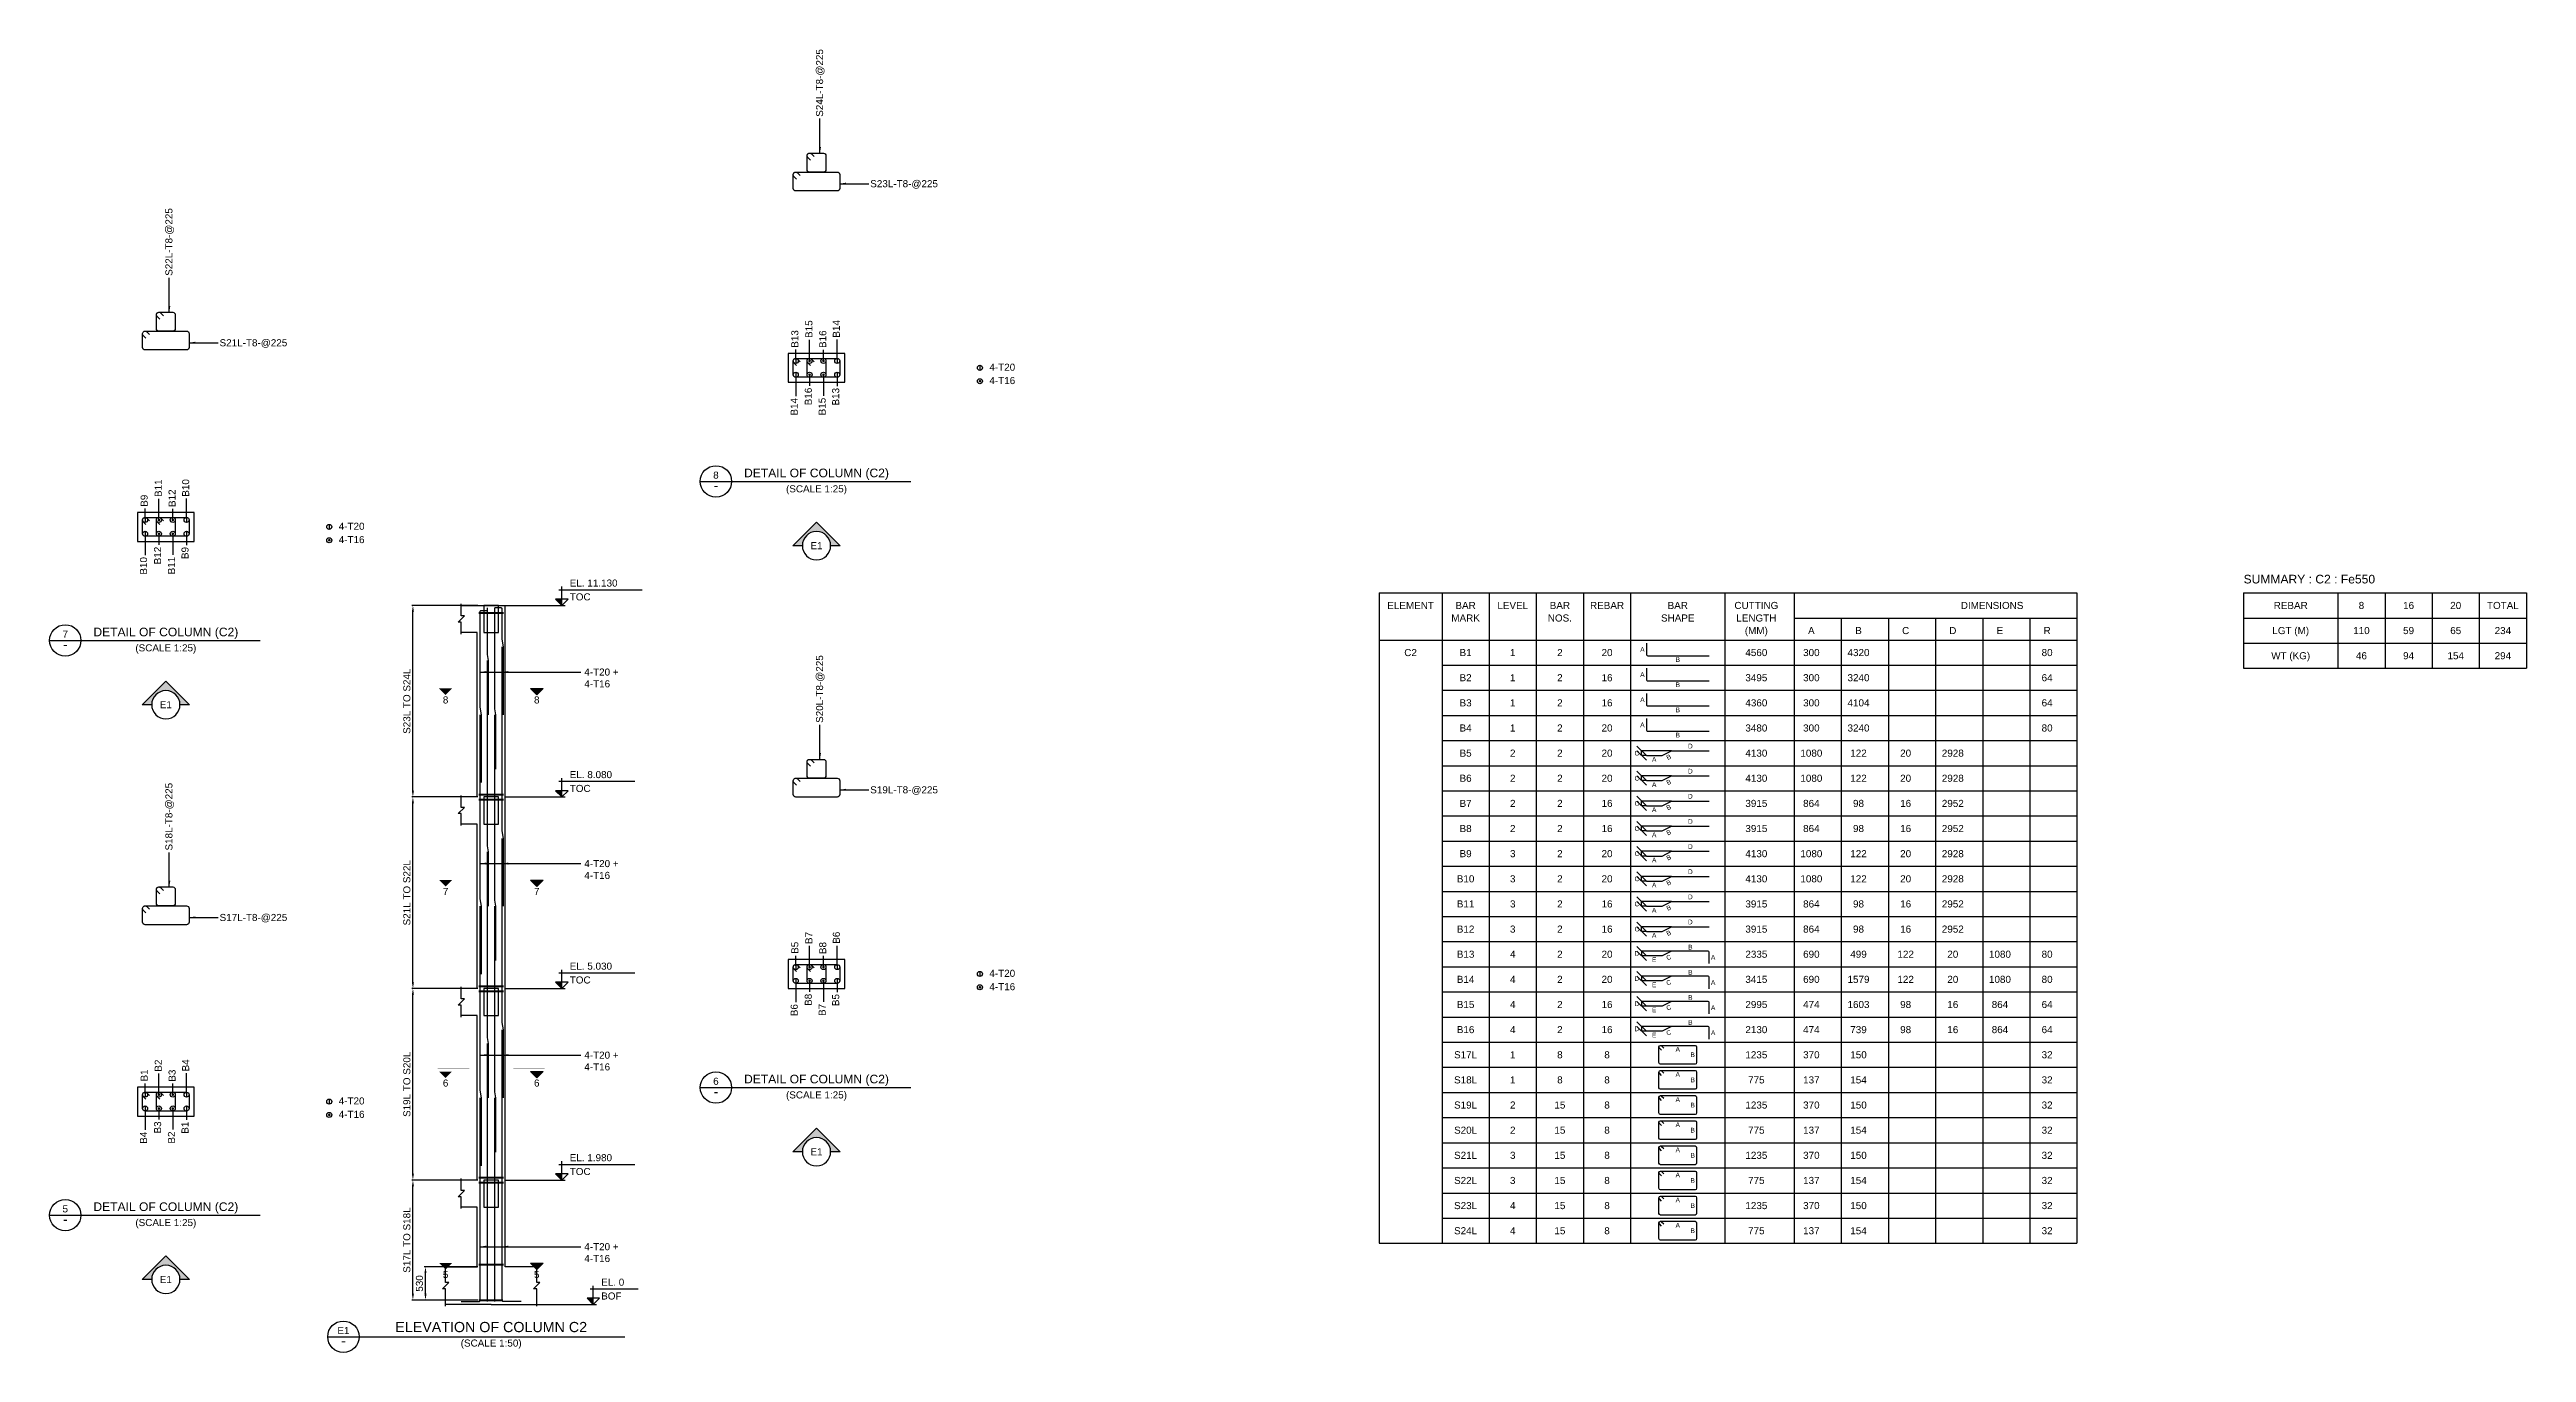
# Model space of a CAD drawing. Header units: inches. Extents: x -14050 to 64750, y -1525 to 593364.
# Drawn here: x -14050 to 64750, y 55557 to 97024 of the extents above; entities that cross this region are included whole.
import ezdxf
from ezdxf.enums import TextEntityAlignment as Align

# ---------------------------------------------------------------- set-up
doc = ezdxf.new("R2010")
doc.units = ezdxf.units.IN
doc.header["$MEASUREMENT"] = 0
doc.linetypes.add('SCHidden', pattern=[1000, 500, -500])
for name, color, linetype in [('colSectionMarkLayer', 5, 'Continuous'), ('Concrete Line', 2, 'Continuous'), ('Dim', 31, 'Continuous'), ('Hatch', 25, 'Continuous'), ('Labels', 4, 'Continuous'), ('Link', 225, 'Continuous'), ('Reinforcement', 130, 'Continuous'), ('Schedule Border', 60, 'Continuous'), ('Schedule Header', 4, 'Continuous'), ('Text', 31, 'Continuous'), ('Text_Scale', 31, 'Continuous')]:
    doc.layers.add(name, color=color, linetype=linetype)
doc.styles.add('SC-BBS1', font='SansSerif')
doc.styles.add('SC-COL2', font='sanss___.ttf')
doc.styles.get("Standard").update_dxf_attribs({"font": 'txt.shx'})
doc.dimstyles.new('ColumnSch', dxfattribs={"dimtxt": 225, "dimasz": 200, "dimexe": 38, "dimexo": 38, "dimgap": 80, "dimtad": 1, "dimtoh": 1, "dimdec": 0, "dimzin": 0, "dimdsep": 46, "dimtxsty": 'SC-BBS1', "dimcen": 0.09, "dimclrd": 8, "dimclre": 8, "dimclrt": 31, "dimadec": 0, "dimazin": 0, "dimtfac": 1, "dimtdec": 0, "dimtix": 1, "dimtofl": 0, "dimtmove": 0, "dimatfit": 3, "dimfxl": 1, "dimtolj": 1, "dimtzin": 0, "dimarcsym": 0})
doc.dimstyles.new('SCBBSDim', dxfattribs={"dimtxt": 225, "dimasz": 0.18, "dimexe": 0, "dimexo": 0, "dimgap": 0, "dimtad": 1, "dimtoh": 1, "dimdec": 0, "dimzin": 0, "dimdsep": 46, "dimtxsty": 'Standard', "dimtsz": 150, "dimcen": 0.09, "dimclrd": 8, "dimclre": 8, "dimclrt": 3, "dimadec": 0, "dimazin": 0, "dimtfac": 1, "dimtdec": 0, "dimtix": 1, "dimtofl": 0, "dimtmove": 0, "dimatfit": 3, "dimfxl": 1, "dimtolj": 1, "dimtzin": 0, "dimarcsym": 0})
doc.dimstyles.get("Standard").update_dxf_attribs({"dimtxt": 0.18, "dimasz": 200, "dimexe": 0.18, "dimexo": 0.0625, "dimgap": 0.09, "dimtad": 0, "dimtih": 1, "dimtoh": 1, "dimdec": 4, "dimzin": 0, "dimdsep": 46, "dimtxsty": 'Standard', "dimcen": 0.09, "dimadec": 0, "dimazin": 0, "dimtfac": 1, "dimtdec": 4, "dimtofl": 0, "dimtmove": 0, "dimatfit": 3, "dimfxl": 1, "dimtolj": 1, "dimtzin": 0, "dimarcsym": 0})

msp = doc.modelspace()

# ---------------------------------------------------------------- texts
at = {"layer": 'colSectionMarkLayer', "style": 'SC-BBS1'}
for s, p in [('8', (-1450, 76437)), ('8', (1450, 76437)), ('7', (-1450, 70341)), ('7', (1450, 70341)), ('6', (-1450, 64245)), ('6', (1450, 64245)), ('5', (-1450, 58149)), ('5', (1450, 58149))]:
    msp.add_text(s, height=225, dxfattribs=at).set_placement(p, align=Align.TOP_CENTER)
at = {"layer": 'Dim', "style": 'SC-COL2'}
for s, p in [('B15', (10108, 87846)), ('B14', (10980, 87854)), ('B13', (9660, 87534)), ('B16', (10548, 87526)), ('B9', (-11040, 82472)), ('B11', (-10592, 82784)), ('B12', (-10152, 82464)), ('B10', (-9720, 82792)), ('B5', (9660, 68244)), ('B7', (10108, 68556)), ('B8', (10548, 68236)), ('B6', (10980, 68564)), ('B2', (-10592, 64494)), ('B4', (-9720, 64502)), ('B1', (-11040, 64182)), ('B3', (-10152, 64174))]:
    msp.add_text(s, height=225, rotation=90, dxfattribs=at).set_placement(p, align=Align.MIDDLE_LEFT)
for s, p in [('B14', (9640, 85934)), ('B16', (10088, 86262)), ('B15', (10528, 85942)), ('B13', (10960, 86254)), ('B12', (-10612, 81200)), ('B9', (-9740, 81192)), ('B10', (-11060, 80872)), ('B11', (-10172, 80880)), ('B6', (9640, 66644)), ('B8', (10088, 66972)), ('B7', (10528, 66652)), ('B5', (10960, 66964)), ('B4', (-11060, 62582)), ('B3', (-10612, 62910)), ('B2', (-10172, 62590)), ('B1', (-9740, 62902))]:
    msp.add_text(s, height=225, rotation=90, dxfattribs=at).set_placement(p, align=Align.MIDDLE_RIGHT)
at = {"layer": 'Dim', "style": 'SC-BBS1'}
for s, p in [('A', (36625, 77932)), ('B', (37750, 77607)), ('A', (36625, 77132)), ('B', (37750, 76807)), ('A', (36625, 76332)), ('B', (37750, 76007)), ('A', (36625, 75532)), ('B', (37750, 75207)), ('D', (38150, 74857)), ('C', (36450, 74632)), ('A', (37000, 74432)), ('D', (38150, 74057)), ('C', (36450, 73832)), ('A', (37000, 73632)), ('D', (38150, 73257)), ('C', (36450, 73032)), ('A', (37000, 72832)), ('D', (38150, 72457)), ('C', (36450, 72232)), ('A', (37000, 72032)), ('D', (38150, 71657)), ('C', (36450, 71432)), ('A', (37000, 71232)), ('D', (38150, 70857)), ('C', (36450, 70632)), ('A', (37000, 70432)), ('D', (38150, 70057)), ('C', (36450, 69832)), ('A', (37000, 69632)), ('C', (36450, 69032)), ('A', (37000, 68832)), ('D', (38150, 69257)), ('D', (36450, 68257)), ('E', (37000, 68057)), ('B', (38150, 68457)), ('A', (38875, 68132)), ('D', (36450, 67457)), ('E', (37000, 67257)), ('B', (38150, 67657)), ('A', (38875, 67332)), ('D', (36450, 66657)), ('E', (37000, 66457)), ('B', (38150, 66857)), ('A', (38875, 66532)), ('D', (36450, 65857)), ('E', (37000, 65657)), ('B', (38150, 66057)), ('A', (38875, 65732)), ('A', (37750, 65207)), ('B', (38225, 65032)), ('A', (37750, 64407)), ('B', (38225, 64232)), ('A', (37750, 63607)), ('B', (38225, 63432)), ('A', (37750, 62807)), ('B', (38225, 62632)), ('A', (37750, 62007)), ('B', (38225, 61832)), ('A', (37750, 61207)), ('B', (38225, 61032)), ('A', (37750, 60407)), ('B', (38225, 60232)), ('A', (37750, 59607)), ('B', (38225, 59432))]:
    msp.add_text(s, height=150, dxfattribs=at).set_placement(p, align=Align.MIDDLE_CENTER)
for s, p in [('B', (37462.5, 74507)), ('B', (37462.5, 73707)), ('B', (37462.5, 72907)), ('B', (37462.5, 72107)), ('B', (37462.5, 71307)), ('B', (37462.5, 70507)), ('B', (37462.5, 69707)), ('B', (37462.5, 68907)), ('C', (37462.5, 68132)), ('C', (37462.5, 67332)), ('C', (37462.5, 66532)), ('C', (37462.5, 65732))]:
    msp.add_text(s, height=150, rotation=26.565051, dxfattribs=at).set_placement(p, align=Align.MIDDLE_CENTER)
at = {"layer": 'Labels', "style": 'SC-BBS1'}
for s, height, p in [('8', 225, (7150, 83299)), ('DETAIL OF COLUMN (C2)', 275, (10350, 83329)), ('7', 225, (-13550, 78237)), ('DETAIL OF COLUMN (C2)', 275, (-10350, 78267)), ('6', 225, (7150, 64009)), ('DETAIL OF COLUMN (C2)', 275, (10350, 64039)), ('5', 225, (-13550, 59947)), ('DETAIL OF COLUMN (C2)', 275, (-10350, 59977)), ('E1', 225, (-4700, 56077)), ('ELEVATION OF COLUMN C2', 325, (0, 56107))]:
    msp.add_text(s, height=height, dxfattribs=at).set_placement(p, align=Align.BOTTOM_CENTER)
for s, height, p in [('-', 325, (7150, 83154)), ('E1', 225, (10350, 81234)), ('-', 325, (-13550, 78092)), ('E1', 225, (-10350, 76172)), ('-', 325, (7150, 63864)), ('E1', 225, (10350, 61944)), ('-', 325, (-13550, 59802)), ('E1', 225, (-10350, 57882)), ('-', 325, (-4700, 55932))]:
    msp.add_text(s, height=height, dxfattribs=at).set_placement(p, align=Align.MIDDLE_CENTER)
at = {"layer": 'Schedule Header', "style": 'SC-BBS1'}
msp.add_text('SUMMARY : C2 : Fe550', height=275, dxfattribs=at).set_placement((55750, 80032))
for s, p in [('ELEMENT', (29250, 79332)), ('MARK', (31000, 78932)), ('BAR', (31000, 79332)), ('LEVEL', (32500, 79332)), ('NOS.', (34000, 78932)), ('BAR', (34000, 79332)), ('REBAR', (35500, 79332)), ('SHAPE', (37750, 78932)), ('BAR', (37750, 79332)), ('CUTTING', (40250, 79332)), ('LENGTH', (40250, 78932)), ('DIMENSIONS', (47750, 79332)), ('REBAR', (57250, 79332)), ('8', (59500, 79332)), ('16', (61000, 79332)), ('20', (62500, 79332)), ('TOTAL', (64000, 79332)), ('(MM)', (40250, 78532)), ('A', (42000, 78532)), ('B', (43500, 78532)), ('C', (45000, 78532)), ('D', (46500, 78532)), ('E', (48000, 78532)), ('R', (49500, 78532)), ('LGT (M)', (57250, 78532)), ('WT (KG)', (57250, 77732))]:
    msp.add_text(s, height=225, dxfattribs=at).set_placement(p, align=Align.MIDDLE_CENTER)
at = {"layer": 'Text', "style": 'SC-BBS1'}
for s, p in [('S24L-T8-@225', (10560, 94884)), ('S22L-T8-@225', (-10140, 89822)), ('S20L-T8-@225', (10560, 75594)), ('S18L-T8-@225', (-10140, 71532))]:
    msp.add_text(s, height=225, rotation=90, dxfattribs=at).set_placement(p)
for s, p in [('S23L-T8-@225', (12060, 92754)), ('S21L-T8-@225', (-8640, 87692)), ('4-T20', (15850, 86914)), ('4-T16', (15850, 86489)), ('4-T20', (-4850, 81852)), ('4-T16', (-4850, 81427)), ('S19L-T8-@225', (12060, 73464)), ('S17L-T8-@225', (-8640, 69402)), ('4-T20', (15850, 67624)), ('4-T16', (15850, 67199)), ('4-T20', (-4850, 63562)), ('4-T16', (-4850, 63137))]:
    msp.add_text(s, height=225, dxfattribs=at).set_placement(p, align=Align.MIDDLE_LEFT)
for p in [(10350, 82864), (-10350, 77802), (10350, 63574), (-10350, 59512)]:
    msp.add_text('(SCALE 1:25)', height=225, dxfattribs=at).set_placement(p, align=Align.BOTTOM_CENTER)
for s, p in [('TOC', (2500, 79492)), ('EL. 11.130', (2500, 79932)), ('TOC', (2500, 73396)), ('EL. 8.080', (2500, 73836)), ('EL. 5.030', (2500, 67740)), ('TOC', (2500, 67300)), ('EL. 1.980', (2500, 61644)), ('TOC', (2500, 61204)), ('EL. 0', (3500, 57682)), ('BOF', (3500, 57242))]:
    msp.add_text(s, height=225, dxfattribs=at).set_placement(p)
for s, p in [('110', (59500, 78532)), ('59', (61000, 78532)), ('65', (62500, 78532)), ('234', (64000, 78532)), ('C2', (29250, 77832)), ('B1', (31000, 77832)), ('1', (32500, 77832)), ('2', (34000, 77832)), ('20', (35500, 77832)), ('4560', (40250, 77832)), ('300', (42000, 77832)), ('4320', (43500, 77832)), ('80', (49500, 77832)), ('46', (59500, 77732)), ('94', (61000, 77732)), ('154', (62500, 77732)), ('294', (64000, 77732)), ('B2', (31000, 77032)), ('1', (32500, 77032)), ('2', (34000, 77032)), ('16', (35500, 77032)), ('3495', (40250, 77032)), ('300', (42000, 77032)), ('3240', (43500, 77032)), ('64', (49500, 77032)), ('B3', (31000, 76232)), ('1', (32500, 76232)), ('2', (34000, 76232)), ('16', (35500, 76232)), ('4360', (40250, 76232)), ('300', (42000, 76232)), ('4104', (43500, 76232)), ('64', (49500, 76232)), ('B4', (31000, 75432)), ('1', (32500, 75432)), ('2', (34000, 75432)), ('20', (35500, 75432)), ('3480', (40250, 75432)), ('300', (42000, 75432)), ('3240', (43500, 75432)), ('80', (49500, 75432)), ('B5', (31000, 74632)), ('2', (32500, 74632)), ('2', (34000, 74632)), ('20', (35500, 74632)), ('4130', (40250, 74632)), ('1080', (42000, 74632)), ('122', (43500, 74632)), ('20', (45000, 74632)), ('2928', (46500, 74632)), ('B6', (31000, 73832)), ('2', (32500, 73832)), ('2', (34000, 73832)), ('20', (35500, 73832)), ('4130', (40250, 73832)), ('1080', (42000, 73832)), ('122', (43500, 73832)), ('20', (45000, 73832)), ('2928', (46500, 73832)), ('B7', (31000, 73032)), ('2', (32500, 73032)), ('2', (34000, 73032)), ('16', (35500, 73032)), ('3915', (40250, 73032)), ('864', (42000, 73032)), ('98', (43500, 73032)), ('16', (45000, 73032)), ('2952', (46500, 73032)), ('B8', (31000, 72232)), ('2', (32500, 72232)), ('2', (34000, 72232)), ('16', (35500, 72232)), ('3915', (40250, 72232)), ('864', (42000, 72232)), ('98', (43500, 72232)), ('16', (45000, 72232)), ('2952', (46500, 72232)), ('B9', (31000, 71432)), ('3', (32500, 71432)), ('2', (34000, 71432)), ('20', (35500, 71432)), ('4130', (40250, 71432)), ('1080', (42000, 71432)), ('122', (43500, 71432)), ('20', (45000, 71432)), ('2928', (46500, 71432)), ('B10', (31000, 70632)), ('3', (32500, 70632)), ('2', (34000, 70632)), ('20', (35500, 70632)), ('4130', (40250, 70632)), ('1080', (42000, 70632)), ('122', (43500, 70632)), ('20', (45000, 70632)), ('2928', (46500, 70632)), ('B11', (31000, 69832)), ('3', (32500, 69832)), ('2', (34000, 69832)), ('16', (35500, 69832)), ('3915', (40250, 69832)), ('864', (42000, 69832)), ('98', (43500, 69832)), ('16', (45000, 69832)), ('2952', (46500, 69832)), ('B12', (31000, 69032)), ('3', (32500, 69032)), ('2', (34000, 69032)), ('16', (35500, 69032)), ('3915', (40250, 69032)), ('864', (42000, 69032)), ('98', (43500, 69032)), ('16', (45000, 69032)), ('2952', (46500, 69032)), ('B13', (31000, 68232)), ('4', (32500, 68232)), ('2', (34000, 68232)), ('20', (35500, 68232)), ('2335', (40250, 68232)), ('690', (42000, 68232)), ('499', (43500, 68232)), ('122', (45000, 68232)), ('20', (46500, 68232)), ('1080', (48000, 68232)), ('80', (49500, 68232)), ('B14', (31000, 67432)), ('4', (32500, 67432)), ('2', (34000, 67432)), ('20', (35500, 67432)), ('3415', (40250, 67432)), ('690', (42000, 67432)), ('1579', (43500, 67432)), ('122', (45000, 67432)), ('20', (46500, 67432)), ('1080', (48000, 67432)), ('80', (49500, 67432)), ('B15', (31000, 66632)), ('4', (32500, 66632)), ('2', (34000, 66632)), ('16', (35500, 66632)), ('2995', (40250, 66632)), ('474', (42000, 66632)), ('1603', (43500, 66632)), ('98', (45000, 66632)), ('16', (46500, 66632)), ('864', (48000, 66632)), ('64', (49500, 66632)), ('B16', (31000, 65832)), ('4', (32500, 65832)), ('2', (34000, 65832)), ('16', (35500, 65832)), ('2130', (40250, 65832)), ('474', (42000, 65832)), ('739', (43500, 65832)), ('98', (45000, 65832)), ('16', (46500, 65832)), ('864', (48000, 65832)), ('64', (49500, 65832)), ('S17L', (31000, 65032)), ('1', (32500, 65032)), ('8', (34000, 65032)), ('8', (35500, 65032)), ('1235', (40250, 65032)), ('370', (42000, 65032)), ('150', (43500, 65032)), ('32', (49500, 65032)), ('S18L', (31000, 64232)), ('1', (32500, 64232)), ('8', (34000, 64232)), ('8', (35500, 64232)), ('775', (40250, 64232)), ('137', (42000, 64232)), ('154', (43500, 64232)), ('32', (49500, 64232)), ('S19L', (31000, 63432)), ('2', (32500, 63432)), ('15', (34000, 63432)), ('8', (35500, 63432)), ('1235', (40250, 63432)), ('370', (42000, 63432)), ('150', (43500, 63432)), ('32', (49500, 63432)), ('S20L', (31000, 62632)), ('2', (32500, 62632)), ('15', (34000, 62632)), ('8', (35500, 62632)), ('775', (40250, 62632)), ('137', (42000, 62632)), ('154', (43500, 62632)), ('32', (49500, 62632)), ('S21L', (31000, 61832)), ('3', (32500, 61832)), ('15', (34000, 61832)), ('8', (35500, 61832)), ('1235', (40250, 61832)), ('370', (42000, 61832)), ('150', (43500, 61832)), ('32', (49500, 61832)), ('S22L', (31000, 61032)), ('3', (32500, 61032)), ('15', (34000, 61032)), ('8', (35500, 61032)), ('775', (40250, 61032)), ('137', (42000, 61032)), ('154', (43500, 61032)), ('32', (49500, 61032)), ('S23L', (31000, 60232)), ('4', (32500, 60232)), ('15', (34000, 60232)), ('8', (35500, 60232)), ('1235', (40250, 60232)), ('370', (42000, 60232)), ('150', (43500, 60232)), ('32', (49500, 60232)), ('S24L', (31000, 59432)), ('4', (32500, 59432)), ('15', (34000, 59432)), ('8', (35500, 59432)), ('775', (40250, 59432)), ('137', (42000, 59432)), ('154', (43500, 59432)), ('32', (49500, 59432))]:
    msp.add_text(s, height=225, dxfattribs=at).set_placement(p, align=Align.MIDDLE_CENTER)
at = {"layer": 'Text', "char_height": 225, "attachment_point": 1, "style": 'SC-BBS1'}
for insert in [(2962.5, 77324.5), (2962.5, 71228.5), (2962.5, 65132.5), (2962.5, 59036.5)]:
    msp.add_mtext('4-T20 + \\P4-T16', dxfattribs=dict(at, insert=insert))
at = {"layer": 'Text_Scale', "style": 'SC-BBS1'}
msp.add_text('(SCALE 1:50)', height=225, dxfattribs=at).set_placement((0, 55677), align=Align.BOTTOM_CENTER)

# ---------------------------------------------------------------- blocks, each defined once
blk = doc.blocks.new('*D11')
at = {"color": 8, "linetype": 'ByBlock', "lineweight": -2}
for p, q in [((-428, 61044), (-2528, 61044)), ((-2490, 57426), (-2490, 60844)), ((-428, 57226), (-2528, 57226))]:
    blk.add_line(p, q, dxfattribs=at)
at = {"color": 8}
for points in [[(-2490, 61044), (-2457, 60844), (-2523, 60844)], [(-2490, 57226), (-2523, 57426), (-2457, 57426)]]:
    blk.add_solid(points, dxfattribs=at)
at = {"layer": 'DEFPOINTS', "color": 31}
for p in [(-390, 61044), (-2490, 57226), (-390, 57226)]:
    blk.add_point(p, dxfattribs=at)
at = {"color": 31, "insert": (-2682, 59135), "char_height": 225, "attachment_point": 5, "rotation": 90, "style": 'SC-BBS1'}
blk.add_mtext('\\A1;S17L TO S18L', dxfattribs=at)
blk = doc.blocks.new('*D12')
at = {"color": 8, "linetype": 'ByBlock', "lineweight": -2}
for p, q in [((-428, 58282), (-2128, 58282)), ((-2090, 57426), (-2090, 58082)), ((-428, 57226), (-2128, 57226))]:
    blk.add_line(p, q, dxfattribs=at)
at = {"color": 8}
for points in [[(-2090, 58282), (-2057, 58082), (-2123, 58082)], [(-2090, 57226), (-2123, 57426), (-2057, 57426)]]:
    blk.add_solid(points, dxfattribs=at)
at = {"layer": 'DEFPOINTS', "color": 31}
for p in [(-390, 58282), (-2090, 57226), (-390, 57226)]:
    blk.add_point(p, dxfattribs=at)
at = {"color": 31, "insert": (-2282, 57754), "char_height": 225, "attachment_point": 5, "rotation": 90, "style": 'SC-BBS1'}
blk.add_mtext('\\A1;530', dxfattribs=at)
blk = doc.blocks.new('*D13')
at = {"color": 8, "linetype": 'ByBlock', "lineweight": -2}
for p, q in [((-428, 67140), (-2528, 67140)), ((-2490, 61244), (-2490, 66940)), ((-428, 61044), (-2528, 61044))]:
    blk.add_line(p, q, dxfattribs=at)
at = {"color": 8}
for points in [[(-2490, 67140), (-2457, 66940), (-2523, 66940)], [(-2490, 61044), (-2523, 61244), (-2457, 61244)]]:
    blk.add_solid(points, dxfattribs=at)
at = {"layer": 'DEFPOINTS', "color": 31}
for p in [(-390, 67140), (-2490, 61044), (-390, 61044)]:
    blk.add_point(p, dxfattribs=at)
at = {"color": 31, "insert": (-2682, 64092), "char_height": 225, "attachment_point": 5, "rotation": 90, "style": 'SC-BBS1'}
blk.add_mtext('\\A1;S19L TO S20L', dxfattribs=at)
blk = doc.blocks.new('*D14')
at = {"color": 8, "linetype": 'ByBlock', "lineweight": -2}
for p, q in [((-428, 73236), (-2528, 73236)), ((-2490, 67340), (-2490, 73036)), ((-428, 67140), (-2528, 67140))]:
    blk.add_line(p, q, dxfattribs=at)
at = {"color": 8}
for points in [[(-2490, 73236), (-2457, 73036), (-2523, 73036)], [(-2490, 67140), (-2523, 67340), (-2457, 67340)]]:
    blk.add_solid(points, dxfattribs=at)
at = {"layer": 'DEFPOINTS', "color": 31}
for p in [(-390, 73236), (-2490, 67140), (-390, 67140)]:
    blk.add_point(p, dxfattribs=at)
at = {"color": 31, "insert": (-2682, 70188), "char_height": 225, "attachment_point": 5, "rotation": 90, "style": 'SC-BBS1'}
blk.add_mtext('\\A1;S21L TO S22L', dxfattribs=at)
blk = doc.blocks.new('*D15')
at = {"color": 8, "linetype": 'ByBlock', "lineweight": -2}
for p, q in [((-428, 79332), (-2528, 79332)), ((-2490, 73436), (-2490, 79132)), ((-428, 73236), (-2528, 73236))]:
    blk.add_line(p, q, dxfattribs=at)
at = {"color": 8}
for points in [[(-2490, 79332), (-2457, 79132), (-2523, 79132)], [(-2490, 73236), (-2523, 73436), (-2457, 73436)]]:
    blk.add_solid(points, dxfattribs=at)
at = {"layer": 'DEFPOINTS', "color": 31}
for p in [(-390, 79332), (-2490, 73236), (-390, 73236)]:
    blk.add_point(p, dxfattribs=at)
at = {"color": 31, "insert": (-2682, 76284), "char_height": 225, "attachment_point": 5, "rotation": 90, "style": 'SC-BBS1'}
blk.add_mtext('\\A1;S23L TO S24L', dxfattribs=at)
blk = doc.blocks.new('*D16')
at = {"color": 8, "linetype": 'ByBlock', "lineweight": -2}
for p, q in [((36750, 74557), (36450, 74857)), ((36450, 74707), (36750, 74407)), ((37550, 74707), (36600, 74707)), ((36600, 74557), (36600, 74707)), ((36750, 74557), (36600, 74557))]:
    blk.add_line(p, q, dxfattribs=at)
at = {"layer": 'DEFPOINTS', "color": 31}
for p in [(36600, 74557), (36750, 74557), (37550, 74707)]:
    blk.add_point(p, dxfattribs=at)
blk = doc.blocks.new('*D17')
at = {"color": 8, "linetype": 'ByBlock', "lineweight": -2}
for p, q in [((36750, 73757), (36450, 74057)), ((36450, 73907), (36750, 73607)), ((37550, 73907), (36600, 73907)), ((36600, 73757), (36600, 73907)), ((36750, 73757), (36600, 73757))]:
    blk.add_line(p, q, dxfattribs=at)
at = {"layer": 'DEFPOINTS', "color": 31}
for p in [(36600, 73757), (36750, 73757), (37550, 73907)]:
    blk.add_point(p, dxfattribs=at)
blk = doc.blocks.new('*D18')
at = {"color": 8, "linetype": 'ByBlock', "lineweight": -2}
for p, q in [((36750, 72957), (36450, 73257)), ((36450, 73107), (36750, 72807)), ((37550, 73107), (36600, 73107)), ((36600, 72957), (36600, 73107)), ((36750, 72957), (36600, 72957))]:
    blk.add_line(p, q, dxfattribs=at)
at = {"layer": 'DEFPOINTS', "color": 31}
for p in [(36600, 72957), (36750, 72957), (37550, 73107)]:
    blk.add_point(p, dxfattribs=at)
blk = doc.blocks.new('*D19')
at = {"color": 8, "linetype": 'ByBlock', "lineweight": -2}
for p, q in [((36750, 72157), (36450, 72457)), ((36450, 72307), (36750, 72007)), ((37550, 72307), (36600, 72307)), ((36600, 72157), (36600, 72307)), ((36750, 72157), (36600, 72157))]:
    blk.add_line(p, q, dxfattribs=at)
at = {"layer": 'DEFPOINTS', "color": 31}
for p in [(36600, 72157), (36750, 72157), (37550, 72307)]:
    blk.add_point(p, dxfattribs=at)
blk = doc.blocks.new('*D20')
at = {"color": 8, "linetype": 'ByBlock', "lineweight": -2}
for p, q in [((36750, 71357), (36450, 71657)), ((36450, 71507), (36750, 71207)), ((37550, 71507), (36600, 71507)), ((36600, 71357), (36600, 71507)), ((36750, 71357), (36600, 71357))]:
    blk.add_line(p, q, dxfattribs=at)
at = {"layer": 'DEFPOINTS', "color": 31}
for p in [(36600, 71357), (36750, 71357), (37550, 71507)]:
    blk.add_point(p, dxfattribs=at)
blk = doc.blocks.new('*D21')
at = {"color": 8, "linetype": 'ByBlock', "lineweight": -2}
for p, q in [((36750, 70557), (36450, 70857)), ((36450, 70707), (36750, 70407)), ((37550, 70707), (36600, 70707)), ((36600, 70557), (36600, 70707)), ((36750, 70557), (36600, 70557))]:
    blk.add_line(p, q, dxfattribs=at)
at = {"layer": 'DEFPOINTS', "color": 31}
for p in [(36600, 70557), (36750, 70557), (37550, 70707)]:
    blk.add_point(p, dxfattribs=at)
blk = doc.blocks.new('*D22')
at = {"color": 8, "linetype": 'ByBlock', "lineweight": -2}
for p, q in [((36750, 69757), (36450, 70057)), ((36450, 69907), (36750, 69607)), ((37550, 69907), (36600, 69907)), ((36600, 69757), (36600, 69907)), ((36750, 69757), (36600, 69757))]:
    blk.add_line(p, q, dxfattribs=at)
at = {"layer": 'DEFPOINTS', "color": 31}
for p in [(36600, 69757), (36750, 69757), (37550, 69907)]:
    blk.add_point(p, dxfattribs=at)
blk = doc.blocks.new('*D23')
at = {"color": 8, "linetype": 'ByBlock', "lineweight": -2}
for p, q in [((36750, 68957), (36450, 69257)), ((36450, 69107), (36750, 68807)), ((37550, 69107), (36600, 69107)), ((36600, 68957), (36600, 69107)), ((36750, 68957), (36600, 68957))]:
    blk.add_line(p, q, dxfattribs=at)
at = {"layer": 'DEFPOINTS', "color": 31}
for p in [(36600, 68957), (36750, 68957), (37550, 69107)]:
    blk.add_point(p, dxfattribs=at)
blk = doc.blocks.new('*D24')
at = {"color": 8, "linetype": 'ByBlock', "lineweight": -2}
for p, q in [((36750, 68182), (36450, 68482)), ((36450, 68332), (36750, 68032)), ((37550, 68332), (36600, 68332)), ((36600, 68332), (36600, 68182)), ((37250, 68182), (36600, 68182))]:
    blk.add_line(p, q, dxfattribs=at)
at = {"layer": 'DEFPOINTS', "color": 31}
for p in [(36600, 68332), (37250, 68182), (37550, 68332)]:
    blk.add_point(p, dxfattribs=at)
blk = doc.blocks.new('*D25')
at = {"color": 8, "linetype": 'ByBlock', "lineweight": -2}
for p, q in [((36750, 67382), (36450, 67682)), ((36450, 67532), (36750, 67232)), ((37550, 67532), (36600, 67532)), ((36600, 67532), (36600, 67382)), ((37250, 67382), (36600, 67382))]:
    blk.add_line(p, q, dxfattribs=at)
at = {"layer": 'DEFPOINTS', "color": 31}
for p in [(36600, 67532), (37250, 67382), (37550, 67532)]:
    blk.add_point(p, dxfattribs=at)
blk = doc.blocks.new('*D26')
at = {"color": 8, "linetype": 'ByBlock', "lineweight": -2}
for p, q in [((36750, 66582), (36450, 66882)), ((36450, 66732), (36750, 66432)), ((37550, 66732), (36600, 66732)), ((36600, 66732), (36600, 66582)), ((37250, 66582), (36600, 66582))]:
    blk.add_line(p, q, dxfattribs=at)
at = {"layer": 'DEFPOINTS', "color": 31}
for p in [(36600, 66732), (37250, 66582), (37550, 66732)]:
    blk.add_point(p, dxfattribs=at)
blk = doc.blocks.new('*D27')
at = {"color": 8, "linetype": 'ByBlock', "lineweight": -2}
for p, q in [((36750, 65782), (36450, 66082)), ((36450, 65932), (36750, 65632)), ((37550, 65932), (36600, 65932)), ((36600, 65932), (36600, 65782)), ((37250, 65782), (36600, 65782))]:
    blk.add_line(p, q, dxfattribs=at)
at = {"layer": 'DEFPOINTS', "color": 31}
for p in [(36600, 65932), (37250, 65782), (37550, 65932)]:
    blk.add_point(p, dxfattribs=at)

# ---------------------------------------------------------------- dimensions: what is measured, and where the dimension line sits
at = {"layer": 'Dim', "lineweight": 50}
for p1, p2, distance, text, picture, middle in [((-390, 73236), (-390, 79332), 2100, 'S23L TO S24L', '*D15', (-2490, 76284)), ((-390, 67140), (-390, 73236), 2100, 'S21L TO S22L', '*D14', (-2490, 70188)), ((-390, 61044), (-390, 67140), 2100, 'S19L TO S20L', '*D13', (-2490, 64092)), ((-390, 57226), (-390, 61044), 2100, 'S17L TO S18L', '*D11', (-2490, 59135)), ((-390, 57226), (-390, 58282), 1700, '530', '*D12', (-2090, 57754))]:
    dim = msp.add_aligned_dim(p1=p1, p2=p2, distance=distance, text=text, dimstyle='ColumnSch', dxfattribs=at)
    dim.commit()
    dim.dimension.update_dxf_attribs({"geometry": picture, "text_midpoint": middle})
at = {"layer": 'Dim'}
for base, p1, p2, picture, middle in [((36600, 74707), (36750, 74557), (37550, 74707), '*D16', (36600, 74632)), ((36600, 73907), (36750, 73757), (37550, 73907), '*D17', (36600, 73832)), ((36600, 73107), (36750, 72957), (37550, 73107), '*D18', (36600, 73032)), ((36600, 72307), (36750, 72157), (37550, 72307), '*D19', (36600, 72232)), ((36600, 71507), (36750, 71357), (37550, 71507), '*D20', (36600, 71432)), ((36600, 70707), (36750, 70557), (37550, 70707), '*D21', (36600, 70632)), ((36600, 69907), (36750, 69757), (37550, 69907), '*D22', (36600, 69832)), ((36600, 69107), (36750, 68957), (37550, 69107), '*D23', (36600, 69032)), ((36600, 68182), (37550, 68332), (37250, 68182), '*D24', (36600, 68257)), ((36600, 67382), (37550, 67532), (37250, 67382), '*D25', (36600, 67457)), ((36600, 66582), (37550, 66732), (37250, 66582), '*D26', (36600, 66657)), ((36600, 65782), (37550, 65932), (37250, 65782), '*D27', (36600, 65857))]:
    dim = msp.add_linear_dim(base=base, p1=p1, p2=p2, angle=90, text=' ', dimstyle='SCBBSDim', dxfattribs=at)
    dim.commit()
    dim.dimension.update_dxf_attribs({"geometry": picture, "text_midpoint": middle})

# ---------------------------------------------------------------- hatches: boundary and pattern name
at = {"layer": 'Hatch'}
h = msp.add_hatch(color=256, dxfattribs=at)
edge = h.paths.add_edge_path(flags=16)
edge.add_line((9900, 81234), (9600, 81234))
edge.add_line((9600, 81234), (10350, 81984))
edge.add_line((10350, 81984), (11100, 81234))
edge.add_line((11100, 81234), (10800, 81234))
edge.add_arc((10350, 81234), 450, 0, 180)
for points in [[(2250, 79332), (2250, 79532), (2050, 79532)], [(-1650, 76687), (-1450, 76487), (-1250, 76687), (-1650, 76687)], [(1650, 76687), (1450, 76487), (1250, 76687), (1650, 76687)], [(2250, 73236), (2250, 73436), (2050, 73436)], [(-1650, 70591), (-1450, 70391), (-1250, 70591), (-1650, 70591)], [(1650, 70591), (1450, 70391), (1250, 70591), (1650, 70591)], [(2250, 67140), (2250, 67340), (2050, 67340)], [(-1650, 64495), (-1450, 64295), (-1250, 64495), (-1650, 64495)], [(1650, 64495), (1450, 64295), (1250, 64495), (1650, 64495)], [(2250, 61044), (2250, 61244), (2050, 61244)], [(-1650, 58399), (-1450, 58199), (-1250, 58399), (-1650, 58399)], [(1650, 58399), (1450, 58199), (1250, 58399), (1650, 58399)], [(3250, 57082), (3250, 57282), (3050, 57282)]]:
    msp.add_hatch(color=256, dxfattribs=at).paths.add_polyline_path(points, flags=0)
h = msp.add_hatch(color=256, dxfattribs=at)
edge = h.paths.add_edge_path(flags=16)
edge.add_line((-10800, 76172), (-11100, 76172))
edge.add_line((-11100, 76172), (-10350, 76922))
edge.add_line((-10350, 76922), (-9600, 76172))
edge.add_line((-9600, 76172), (-9900, 76172))
edge.add_arc((-10350, 76172), 450, 0, 180)
h = msp.add_hatch(color=256, dxfattribs=at)
edge = h.paths.add_edge_path(flags=16)
edge.add_line((9900, 61944), (9600, 61944))
edge.add_line((9600, 61944), (10350, 62694))
edge.add_line((10350, 62694), (11100, 61944))
edge.add_line((11100, 61944), (10800, 61944))
edge.add_arc((10350, 61944), 450, 0, 180)
h = msp.add_hatch(color=256, dxfattribs=at)
edge = h.paths.add_edge_path(flags=16)
edge.add_line((-10800, 57882), (-11100, 57882))
edge.add_line((-11100, 57882), (-10350, 58632))
edge.add_line((-10350, 58632), (-9600, 57882))
edge.add_line((-9600, 57882), (-9900, 57882))
edge.add_arc((-10350, 57882), 450, 0, 180)

# ---------------------------------------------------------------- linework, layer by layer
at = {"lineweight": 50}
for p, q in [((-390, 79092), (390, 79092)), ((-390, 73316), (390, 73316)), ((-390, 73156), (390, 73156)), ((-390, 67220), (390, 67220)), ((-390, 67060), (390, 67060)), ((-390, 61124), (390, 61124)), ((-390, 60964), (390, 60964)), ((-390, 58362), (390, 58362)), ((-390, 57226), (370, 57226))]:
    msp.add_line(p, q, dxfattribs=at)
at = {"layer": 'colSectionMarkLayer'}
for p, q in [((6650, 83279), (13350, 83279)), ((2150, 79832), (4800, 79832)), ((2250, 79332), (2250, 79932)), ((450, 79332), (2350, 79332)), ((-14050, 78217), (-7350, 78217)), ((2150, 73736), (4575, 73736)), ((2250, 73236), (2250, 73836)), ((450, 73236), (2350, 73236)), ((450, 67140), (2350, 67140)), ((2150, 67640), (4575, 67640)), ((2250, 67140), (2250, 67740)), ((6650, 63989), (13350, 63989)), ((2150, 61544), (4575, 61544)), ((2250, 61044), (2250, 61644)), ((450, 61044), (2350, 61044)), ((-14050, 59927), (-7350, 59927)), ((3150, 57582), (4675, 57582)), ((3250, 57082), (3250, 57682)), ((1450, 57082), (3350, 57082)), ((-5200, 56057), (4250, 56057))]:
    msp.add_line(p, q, dxfattribs=at)
for points in [[(9900, 81234), (9600, 81234), (10350, 81984), (11100, 81234), (10800, 81234, 1), (9900, 81234, 1), (10800, 81234)], [(-10800, 76172), (-11100, 76172), (-10350, 76922), (-9600, 76172), (-9900, 76172, 1), (-10800, 76172, 1), (-9900, 76172)], [(9900, 61944), (9600, 61944), (10350, 62694), (11100, 61944), (10800, 61944, 1), (9900, 61944, 1), (10800, 61944)], [(-10800, 57882), (-11100, 57882), (-10350, 58632), (-9600, 57882), (-9900, 57882, 1), (-10800, 57882, 1), (-9900, 57882)]]:
    msp.add_lwpolyline(points, format="xyb", dxfattribs=at)
for points in [[(2250, 79332), (2450, 79532), (2050, 79532)], [(2250, 73236), (2450, 73436), (2050, 73436)], [(2250, 67140), (2450, 67340), (2050, 67340)], [(2250, 61044), (2450, 61244), (2050, 61244)], [(3250, 57082), (3450, 57282), (3050, 57282)]]:
    msp.add_lwpolyline(points, close=True, dxfattribs=at)
at = {"layer": 'colSectionMarkLayer', "const_width": 5}
for points in [[(-700, 76787), (-1700, 76787)], [(-1650, 76687), (-1450, 76487), (-1250, 76687), (-1650, 76687)], [(700, 76787), (1700, 76787)], [(-700, 70691), (-1700, 70691)], [(-1650, 70591), (-1450, 70391), (-1250, 70591), (-1650, 70591)], [(700, 70691), (1700, 70691)], [(-700, 64595), (-1700, 64595)], [(-1650, 64495), (-1450, 64295), (-1250, 64495), (-1650, 64495)], [(700, 64595), (1700, 64595)], [(-700, 58499), (-1700, 58499)], [(-1650, 58399), (-1450, 58199), (-1250, 58399), (-1650, 58399)], [(700, 58499), (1700, 58499)]]:
    msp.add_lwpolyline(points, dxfattribs=at)
at = {"layer": 'colSectionMarkLayer'}
for points in [[(1650, 76687), (1450, 76487), (1250, 76687), (1650, 76687)], [(1650, 70591), (1450, 70391), (1250, 70591), (1650, 70591)], [(1650, 64495), (1450, 64295), (1250, 64495), (1650, 64495)], [(1650, 58399), (1450, 58199), (1250, 58399), (1650, 58399)]]:
    msp.add_lwpolyline(points, dxfattribs=at)
for centre in [(7150, 83279), (-13550, 78217), (7150, 63989), (-13550, 59927), (-4700, 56057)]:
    msp.add_circle(centre, 500, dxfattribs=at)
at = {"layer": 'Concrete Line'}
for p, q in [((-950, 79332), (450, 79332)), ((450, 73236), (450, 79332)), ((-450, 78472), (-950, 78472)), ((-450, 73236), (-450, 78472)), ((-450, 73236), (-950, 73236)), ((-450, 73236), (-450, 73236)), ((-450, 73236), (-450, 73236)), ((450, 67140), (450, 73236)), ((450, 73236), (450, 73236)), ((450, 73236), (450, 73236)), ((-450, 72376), (-950, 72376)), ((-450, 67140), (-450, 72376)), ((-450, 67140), (-950, 67140)), ((-450, 67140), (-450, 67140)), ((-450, 67140), (-450, 67140)), ((450, 61044), (450, 67140)), ((450, 67140), (450, 67140)), ((450, 67140), (450, 67140)), ((-450, 66280), (-950, 66280)), ((-450, 61044), (-450, 66280)), ((-450, 61044), (-950, 61044)), ((-450, 61044), (-450, 61044)), ((-450, 61044), (-450, 61044)), ((450, 58282), (450, 61044)), ((450, 61044), (450, 61044)), ((450, 61044), (450, 61044)), ((-450, 60184), (-950, 60184)), ((-450, 58282), (-450, 60184)), ((-1450, 58282), (-450, 58282)), ((1450, 58282), (450, 58282)), ((1450, 58282), (450, 58282)), ((0, 57082), (-1450, 57082)), ((0, 57082), (1450, 57082))]:
    msp.add_line(p, q, dxfattribs=at)
for points in [[(9450, 86434), (11250, 86434), (11250, 86434), (11250, 87354), (11250, 87354), (9450, 87354), (9450, 87354), (9450, 86434)], [(-11250, 81372), (-9450, 81372), (-9450, 81372), (-9450, 82292), (-9450, 82292), (-11250, 82292), (-11250, 82292), (-11250, 81372)], [(-230, 79332), (-230, 78472), (230, 78472), (230, 79332)], [(-230, 73236), (-230, 72376), (230, 72376), (230, 73236)], [(9450, 67144), (11250, 67144), (11250, 67144), (11250, 68064), (11250, 68064), (9450, 68064), (9450, 68064), (9450, 67144)], [(-230, 67140), (-230, 66280), (230, 66280), (230, 67140)], [(-11250, 63082), (-9450, 63082), (-9450, 63082), (-9450, 64002), (-9450, 64002), (-11250, 64002), (-11250, 64002), (-11250, 63082)], [(-230, 61044), (-230, 60184), (230, 60184), (230, 61044)]]:
    msp.add_lwpolyline(points, close=True, dxfattribs=at)
for points in [[(-950, 78422), (-950, 78802), (-1050, 78802), (-850, 79002), (-950, 79002), (-950, 79382)], [(-950, 72326), (-950, 72706), (-1050, 72706), (-850, 72906), (-950, 72906), (-950, 73286)], [(-950, 66230), (-950, 66610), (-1050, 66610), (-850, 66810), (-950, 66810), (-950, 67190)], [(-950, 60134), (-950, 60514), (-1050, 60514), (-850, 60714), (-950, 60714), (-950, 61094)], [(-1450, 57032), (-1450, 57582), (-1550, 57582), (-1350, 57782), (-1450, 57782), (-1450, 58332)], [(1450, 57032), (1450, 57582), (1350, 57582), (1550, 57782), (1450, 57782), (1450, 58332)]]:
    msp.add_lwpolyline(points, dxfattribs=at)
at = {"layer": 'Concrete Line', "linetype": 'SCHidden', "ltscale": 0.3}
for points in [[(-230, 79332), (-230, 78472), (230, 78472), (230, 79332)], [(-230, 73236), (-230, 72376), (230, 72376), (230, 73236)], [(-230, 67140), (-230, 66280), (230, 66280), (230, 67140)], [(-230, 61044), (-230, 60184), (230, 60184), (230, 61044)]]:
    msp.add_lwpolyline(points, close=True, dxfattribs=at)
at = {"layer": 'Dim', "color": 8}
for p, q in [((9690, 87154), (9690, 87474)), ((10130, 87146), (10130, 87786)), ((11010, 87154), (11010, 87794)), ((10570, 87146), (10570, 87466)), ((9690, 86634), (9690, 85994)), ((10130, 86642), (10130, 86322)), ((10570, 86642), (10570, 86002)), ((11010, 86634), (11010, 86314)), ((-11010, 82092), (-11010, 82412)), ((-10570, 82084), (-10570, 82724)), ((-10130, 82084), (-10130, 82404)), ((-9690, 82092), (-9690, 82732)), ((-11010, 81572), (-11010, 80932)), ((-10570, 81580), (-10570, 81260)), ((-10130, 81580), (-10130, 80940)), ((-9690, 81572), (-9690, 81252)), ((9690, 67864), (9690, 68184)), ((10130, 67856), (10130, 68496)), ((10570, 67856), (10570, 68176)), ((11010, 67864), (11010, 68504)), ((9690, 67344), (9690, 66704)), ((10130, 67352), (10130, 67032)), ((10570, 67352), (10570, 66712)), ((11010, 67344), (11010, 67024)), ((-11010, 63802), (-11010, 64122)), ((-10570, 63794), (-10570, 64434)), ((-10130, 63794), (-10130, 64114)), ((-9690, 63802), (-9690, 64442)), ((-11010, 63282), (-11010, 62642)), ((-10570, 63290), (-10570, 62970)), ((-10130, 63290), (-10130, 62650)), ((-9690, 63282), (-9690, 62962))]:
    msp.add_line(p, q, dxfattribs=at)
at = {"layer": 'Link'}
for points in [[(9718.3, 92902.6), (9633.4, 92987.4, -0.668178), (9690, 93124), (11010, 93124, -0.4142136), (11090, 93044), (11090, 92604, -0.4142136), (11010, 92524), (9690, 92524, -0.4142136), (9610, 92604), (9610, 93044, -0.6681793), (9746.6, 93100.6), (9831.4, 93015.7)], [(10158.3, 93502.6), (10073.4, 93587.4, -0.668178), (10130, 93724), (10570, 93724, -0.4142136), (10650, 93644), (10650, 93204, -0.4142136), (10570, 93124), (10130, 93124, -0.4142136), (10050, 93204), (10050, 93644, -0.6681793), (10186.6, 93700.6), (10271.4, 93615.7)], [(-10541.7, 88440.6), (-10626.6, 88525.4, -0.668178), (-10570, 88662), (-10130, 88662, -0.4142136), (-10050, 88582), (-10050, 88142, -0.4142136), (-10130, 88062), (-10570, 88062, -0.4142136), (-10650, 88142), (-10650, 88582, -0.6681793), (-10513.4, 88638.6), (-10428.6, 88553.7)], [(-10981.7, 87840.6), (-11066.6, 87925.4, -0.668178), (-11010, 88062), (-9690, 88062, -0.4142136), (-9610, 87982), (-9610, 87542, -0.4142136), (-9690, 87462), (-11010, 87462, -0.4142136), (-11090, 87542), (-11090, 87982, -0.6681793), (-10953.4, 88038.6), (-10868.6, 87953.7)], [(9718.3, 86972.6), (9633.4, 87057.4, -0.668178), (9690, 87194), (11010, 87194, -0.4142136), (11090, 87114), (11090, 86674, -0.4142136), (11010, 86594), (9690, 86594, -0.4142136), (9610, 86674), (9610, 87114, -0.6681793), (9746.6, 87170.6), (9831.4, 87085.7)], [(10158.3, 86972.6), (10073.4, 87057.4, -0.668178), (10130, 87194), (10570, 87194, -0.4142136), (10650, 87114), (10650, 86674, -0.4142136), (10570, 86594), (10130, 86594, -0.4142136), (10050, 86674), (10050, 87114, -0.6681793), (10186.6, 87170.6), (10271.4, 87085.7)], [(-10981.7, 81910.6), (-11066.6, 81995.4, -0.668178), (-11010, 82132), (-9690, 82132, -0.4142136), (-9610, 82052), (-9610, 81612, -0.4142136), (-9690, 81532), (-11010, 81532, -0.4142136), (-11090, 81612), (-11090, 82052, -0.6681793), (-10953.4, 82108.6), (-10868.6, 82023.7)], [(-10541.7, 81910.6), (-10626.6, 81995.4, -0.668178), (-10570, 82132), (-10130, 82132, -0.4142136), (-10050, 82052), (-10050, 81612, -0.4142136), (-10130, 81532), (-10570, 81532, -0.4142136), (-10650, 81612), (-10650, 82052, -0.6681793), (-10513.4, 82108.6), (-10428.6, 82023.7)], [(10158.3, 74212.6), (10073.4, 74297.4, -0.668178), (10130, 74434), (10570, 74434, -0.4142136), (10650, 74354), (10650, 73914, -0.4142136), (10570, 73834), (10130, 73834, -0.4142136), (10050, 73914), (10050, 74354, -0.6681793), (10186.6, 74410.6), (10271.4, 74325.7)], [(9718.3, 73612.6), (9633.4, 73697.4, -0.668178), (9690, 73834), (11010, 73834, -0.4142136), (11090, 73754), (11090, 73314, -0.4142136), (11010, 73234), (9690, 73234, -0.4142136), (9610, 73314), (9610, 73754, -0.6681793), (9746.6, 73810.6), (9831.4, 73725.7)], [(-10541.7, 70150.6), (-10626.6, 70235.4, -0.668178), (-10570, 70372), (-10130, 70372, -0.4142136), (-10050, 70292), (-10050, 69852, -0.4142136), (-10130, 69772), (-10570, 69772, -0.4142136), (-10650, 69852), (-10650, 70292, -0.6681793), (-10513.4, 70348.6), (-10428.6, 70263.7)], [(-10981.7, 69550.6), (-11066.6, 69635.4, -0.668178), (-11010, 69772), (-9690, 69772, -0.4142136), (-9610, 69692), (-9610, 69252, -0.4142136), (-9690, 69172), (-11010, 69172, -0.4142136), (-11090, 69252), (-11090, 69692, -0.6681793), (-10953.4, 69748.6), (-10868.6, 69663.7)], [(9718.3, 67682.6), (9633.4, 67767.4, -0.668178), (9690, 67904), (11010, 67904, -0.4142136), (11090, 67824), (11090, 67384, -0.4142136), (11010, 67304), (9690, 67304, -0.4142136), (9610, 67384), (9610, 67824, -0.6681793), (9746.6, 67880.6), (9831.4, 67795.7)], [(10158.3, 67682.6), (10073.4, 67767.4, -0.668178), (10130, 67904), (10570, 67904, -0.4142136), (10650, 67824), (10650, 67384, -0.4142136), (10570, 67304), (10130, 67304, -0.4142136), (10050, 67384), (10050, 67824, -0.6681793), (10186.6, 67880.6), (10271.4, 67795.7)], [(-10981.7, 63620.6), (-11066.6, 63705.4, -0.668178), (-11010, 63842), (-9690, 63842, -0.4142136), (-9610, 63762), (-9610, 63322, -0.4142136), (-9690, 63242), (-11010, 63242, -0.4142136), (-11090, 63322), (-11090, 63762, -0.6681793), (-10953.4, 63818.6), (-10868.6, 63733.7)], [(-10541.7, 63620.6), (-10626.6, 63705.4, -0.668178), (-10570, 63842), (-10130, 63842, -0.4142136), (-10050, 63762), (-10050, 63322, -0.4142136), (-10130, 63242), (-10570, 63242, -0.4142136), (-10650, 63322), (-10650, 63762, -0.6681793), (-10513.4, 63818.6), (-10428.6, 63733.7)]]:
    msp.add_lwpolyline(points, format="xyb", dxfattribs=at)
at = {"layer": 'Reinforcement', "color": 130}
for points in [[(9690, 87194), (9690, 87034)], [(9690, 86754), (9690, 86594)], [(11010, 87194), (11010, 87034)], [(11010, 86754), (11010, 86594)], [(15550, 86974), (15550, 86814)], [(-11010, 82132), (-11010, 81972)], [(-9690, 82132), (-9690, 81972)], [(-11010, 81692), (-11010, 81532)], [(-9690, 81692), (-9690, 81532)], [(-5150, 81912), (-5150, 81752)], [(9690, 67904), (9690, 67744)], [(11010, 67904), (11010, 67744)], [(9690, 67464), (9690, 67304)], [(11010, 67464), (11010, 67304)], [(15550, 67684), (15550, 67524)], [(-11010, 63842), (-11010, 63682)], [(-9690, 63842), (-9690, 63682)], [(-11010, 63402), (-11010, 63242)], [(-9690, 63402), (-9690, 63242)], [(-5150, 63622), (-5150, 63462)]]:
    msp.add_lwpolyline(points, dxfattribs=at)
at = {"layer": 'Reinforcement', "color": 130, "const_width": 40}
for points in [[(10110, 87114, 1), (10150, 87114, 1)], [(10110, 86674, 1), (10150, 86674, 1)], [(10550, 87114, 1), (10590, 87114, 1)], [(10550, 86674, 1), (10590, 86674, 1)], [(15530, 86469, 1), (15570, 86469, 1)], [(-10590, 82052, 1), (-10550, 82052, 1)], [(-10150, 82052, 1), (-10110, 82052, 1)], [(-10590, 81612, 1), (-10550, 81612, 1)], [(-10150, 81612, 1), (-10110, 81612, 1)], [(-5170, 81407, 1), (-5130, 81407, 1)], [(10110, 67824, 1), (10150, 67824, 1)], [(10550, 67824, 1), (10590, 67824, 1)], [(10110, 67384, 1), (10150, 67384, 1)], [(10550, 67384, 1), (10590, 67384, 1)], [(15530, 67179, 1), (15570, 67179, 1)], [(-10590, 63762, 1), (-10550, 63762, 1)], [(-10590, 63322, 1), (-10550, 63322, 1)], [(-10150, 63762, 1), (-10110, 63762, 1)], [(-10150, 63322, 1), (-10110, 63322, 1)], [(-5170, 63117, 1), (-5130, 63117, 1)]]:
    msp.add_lwpolyline(points, format="xyb", close=True, dxfattribs=at)
at = {"layer": 'Reinforcement'}
for points in [[(-310, 73694), (-310, 75854), (-350, 76094), (-350, 79142, -0.4142136), (-320, 79172), (-120, 79172)], [(390, 75854), (390, 78014), (350, 78254), (350, 79222, 0.4142136), (320, 79252), (120, 79252)], [(36750, 78132), (36750, 77782, 0.5), (36800, 77732), (38750, 77732)], [(36750, 77332), (36750, 76982, 0.5), (36800, 76932), (38750, 76932)], [(36750, 76532), (36750, 76182, 0.5), (36800, 76132), (38750, 76132)], [(36750, 75732), (36750, 75382, 0.5), (36800, 75332), (38750, 75332)], [(38750, 67932), (38750, 68282, 0.5), (38700, 68332), (37550, 68332), (37250, 68182), (36750, 68182)], [(38750, 67132), (38750, 67482, 0.5), (38700, 67532), (37550, 67532), (37250, 67382), (36750, 67382)], [(38750, 66332), (38750, 66682, 0.5), (38700, 66732), (37550, 66732), (37250, 66582), (36750, 66582)], [(950, 57182), (380, 57182, -0.4142136), (350, 57212), (350, 65822)], [(38750, 65532), (38750, 65882, 0.5), (38700, 65932), (37550, 65932), (37250, 65782), (36750, 65782)], [(37235.4, 65175.9), (37164.6, 65246.6, -0.1989124), (37150, 65282, -0.4142046), (37200, 65332, -0.1989044), (37235.4, 65317.4), (37306.1, 65246.6)], [(37235.4, 64375.9), (37164.6, 64446.6, -0.1989124), (37150, 64482, -0.4142046), (37200, 64532, -0.1989044), (37235.4, 64517.4), (37306.1, 64446.6)], [(-950, 57182), (-380, 57182, 0.4142136), (-350, 57212), (-350, 63662)], [(37235.4, 63575.9), (37164.6, 63646.6, -0.1989124), (37150, 63682, -0.4142046), (37200, 63732, -0.1989044), (37235.4, 63717.4), (37306.1, 63646.6)], [(37235.4, 62775.9), (37164.6, 62846.6, -0.1989124), (37150, 62882, -0.4142046), (37200, 62932, -0.1989044), (37235.4, 62917.4), (37306.1, 62846.6)], [(37235.4, 61975.9), (37164.6, 62046.6, -0.1989124), (37150, 62082, -0.4142046), (37200, 62132, -0.1989044), (37235.4, 62117.4), (37306.1, 62046.6)], [(37235.4, 61175.9), (37164.6, 61246.6, -0.1989124), (37150, 61282, -0.4142046), (37200, 61332, -0.1989044), (37235.4, 61317.4), (37306.1, 61246.6)], [(37235.4, 60375.9), (37164.6, 60446.6, -0.1989124), (37150, 60482, -0.4142046), (37200, 60532, -0.1989044), (37235.4, 60517.4), (37306.1, 60446.6)], [(37235.4, 59575.9), (37164.6, 59646.6, -0.1989124), (37150, 59682, -0.4142046), (37200, 59732, -0.1989044), (37235.4, 59717.4), (37306.1, 59646.6)]]:
    msp.add_lwpolyline(points, format="xyb", dxfattribs=at)
for points in [[(-84.7, 75854), (-84.7, 77582), (-116.7, 77774), (-116.7, 79252), (-116.7, 79252), (-116.7, 79252)], [(148.7, 74126), (148.7, 75854), (116.7, 76046), (116.7, 79252), (116.7, 79252), (116.7, 79252)], [(390, 69758), (390, 71918), (350, 72158), (350, 78014)], [(-84.7, 69758), (-84.7, 71486), (-116.7, 71678), (-116.7, 77582)], [(-310, 67598), (-310, 69758), (-350, 69998), (-350, 75854)], [(148.7, 68030), (148.7, 69758), (116.7, 69950), (116.7, 75854)], [(36750, 74557), (37250, 74557), (37550, 74707), (38750, 74707)], [(36750, 73757), (37250, 73757), (37550, 73907), (38750, 73907)], [(36750, 72957), (37250, 72957), (37550, 73107), (38750, 73107)], [(390, 63662), (390, 65822), (350, 66062), (350, 71918)], [(36750, 72157), (37250, 72157), (37550, 72307), (38750, 72307)], [(-84.7, 63662), (-84.7, 65390), (-116.7, 65582), (-116.7, 71486)], [(36750, 71357), (37250, 71357), (37550, 71507), (38750, 71507)], [(36750, 70557), (37250, 70557), (37550, 70707), (38750, 70707)], [(-310, 61502), (-310, 63662), (-350, 63902), (-350, 69758)], [(148.7, 61934), (148.7, 63662), (116.7, 63854), (116.7, 69758)], [(36750, 69757), (37250, 69757), (37550, 69907), (38750, 69907)], [(36750, 68957), (37250, 68957), (37550, 69107), (38750, 69107)], [(-116.7, 57182), (-116.7, 57182), (-116.7, 57182), (-116.7, 65390)], [(116.7, 57182), (116.7, 57182), (116.7, 57182), (116.7, 63662)]]:
    msp.add_lwpolyline(points, dxfattribs=at)
for points in [[(37150, 65282, -0.4142046), (37200, 65332), (38300, 65332, -0.4142046), (38350, 65282), (38350, 64782, -0.4142046), (38300, 64732), (37200, 64732, -0.4142046), (37150, 64782)], [(37150, 64482, -0.4142046), (37200, 64532), (38300, 64532, -0.4142046), (38350, 64482), (38350, 63982, -0.4142046), (38300, 63932), (37200, 63932, -0.4142046), (37150, 63982)], [(37150, 63682, -0.4142046), (37200, 63732), (38300, 63732, -0.4142046), (38350, 63682), (38350, 63182, -0.4142046), (38300, 63132), (37200, 63132, -0.4142046), (37150, 63182)], [(37150, 62882, -0.4142046), (37200, 62932), (38300, 62932, -0.4142046), (38350, 62882), (38350, 62382, -0.4142046), (38300, 62332), (37200, 62332, -0.4142046), (37150, 62382)], [(37150, 62082, -0.4142046), (37200, 62132), (38300, 62132, -0.4142046), (38350, 62082), (38350, 61582, -0.4142046), (38300, 61532), (37200, 61532, -0.4142046), (37150, 61582)], [(37150, 61282, -0.4142046), (37200, 61332), (38300, 61332, -0.4142046), (38350, 61282), (38350, 60782, -0.4142046), (38300, 60732), (37200, 60732, -0.4142046), (37150, 60782)], [(37150, 60482, -0.4142046), (37200, 60532), (38300, 60532, -0.4142046), (38350, 60482), (38350, 59982, -0.4142046), (38300, 59932), (37200, 59932, -0.4142046), (37150, 59982)], [(37150, 59682, -0.4142046), (37200, 59732), (38300, 59732, -0.4142046), (38350, 59682), (38350, 59182, -0.4142046), (38300, 59132), (37200, 59132, -0.4142046), (37150, 59182)]]:
    msp.add_lwpolyline(points, format="xyb", close=True, dxfattribs=at)
at = {"layer": 'Reinforcement', "color": 130}
for centre in [(9690, 87114), (9690, 86674), (10130, 87114), (10130, 86674), (10570, 87114), (10570, 86674), (11010, 87114), (11010, 86674), (15550, 86894), (15550, 86469), (-11010, 82052), (-10570, 82052), (-10130, 82052), (-9690, 82052), (-11010, 81612), (-10570, 81612), (-10130, 81612), (-9690, 81612), (-5150, 81832), (-5150, 81407), (9690, 67824), (10130, 67824), (10570, 67824), (11010, 67824), (9690, 67384), (10130, 67384), (10570, 67384), (11010, 67384), (15550, 67604), (15550, 67179), (-11010, 63762), (-10570, 63762), (-10130, 63762), (-9690, 63762), (-11010, 63322), (-10570, 63322), (-10130, 63322), (-9690, 63322), (-5150, 63542), (-5150, 63117)]:
    msp.add_circle(centre, 80, dxfattribs=at)
at = {"layer": 'Schedule Border'}
for p, q in [((28250, 79732), (50450, 79732)), ((28250, 79732), (28250, 59032)), ((30250, 79732), (30250, 59032)), ((31750, 79732), (31750, 59032)), ((33250, 79732), (33250, 59032)), ((34750, 79732), (34750, 59032)), ((36250, 79732), (36250, 59032)), ((39250, 79732), (39250, 59032)), ((41450, 79732), (41450, 59032)), ((50450, 79732), (50450, 59032)), ((55750, 79732), (64750, 79732)), ((55750, 79732), (55750, 77332)), ((58750, 79732), (58750, 77332)), ((60250, 79732), (60250, 77332)), ((61750, 79732), (61750, 77332)), ((63250, 79732), (63250, 77332)), ((64750, 79732), (64750, 77332)), ((41450, 78932), (50450, 78932)), ((42950, 78932), (42950, 59032)), ((44450, 78932), (44450, 59032)), ((45950, 78932), (45950, 59032)), ((47450, 78932), (47450, 59032)), ((48950, 78932), (48950, 59032)), ((55750, 78932), (64750, 78932)), ((28250, 78232), (50450, 78232)), ((55750, 78132), (64750, 78132)), ((30250, 77432), (50450, 77432)), ((55750, 77332), (64750, 77332)), ((30250, 76632), (50450, 76632)), ((30250, 75832), (50450, 75832)), ((30250, 75032), (50450, 75032)), ((30250, 74232), (50450, 74232)), ((30250, 73432), (50450, 73432)), ((30250, 72632), (50450, 72632)), ((30250, 71832), (50450, 71832)), ((30250, 71032), (50450, 71032)), ((30250, 70232), (50450, 70232)), ((30250, 69432), (50450, 69432)), ((30250, 68632), (50450, 68632)), ((30250, 67832), (50450, 67832)), ((30250, 67032), (50450, 67032)), ((30250, 66232), (50450, 66232)), ((30250, 65432), (50450, 65432)), ((30250, 64632), (50450, 64632)), ((30250, 63832), (50450, 63832)), ((30250, 63032), (50450, 63032)), ((30250, 62232), (50450, 62232)), ((30250, 61432), (50450, 61432)), ((30250, 60632), (50450, 60632)), ((30250, 59832), (50450, 59832)), ((28250, 59032), (50450, 59032)), ((30250, 59032), (50450, 59032))]:
    msp.add_line(p, q, dxfattribs=at)

msp.set_redraw_order([(e.dxf.handle, doc.entitydb.next_handle()) for e in msp.query("TEXT MTEXT ATTDEF DIMENSION ARC_DIMENSION")])  # texts and dimensions are drawn at this point

# ---------------------------------------------------------------- leaders
at = {"layer": 'Dim', "color": 8}
for points in [[(10460, 93724), (10460, 94824)], [(11090, 92754), (12010, 92754)], [(-10240, 88662), (-10240, 89762)], [(-9610, 87692), (-8690, 87692)], [(-350, 77212), (2850, 77212)], [(350, 77212), (2850, 77212)], [(10460, 74434), (10460, 75534)], [(11090, 73464), (12010, 73464)], [(-10240, 70372), (-10240, 71472)], [(-350, 71116), (2850, 71116)], [(350, 71116), (2850, 71116)], [(-9610, 69402), (-8690, 69402)], [(-350, 65020), (2850, 65020)], [(350, 65020), (2850, 65020)], [(-350, 58924), (2850, 58924)], [(350, 58924), (2850, 58924)]]:
    msp.add_leader(points, dimstyle='Standard', dxfattribs=at)

doc.saveas('drawing.dxf')
